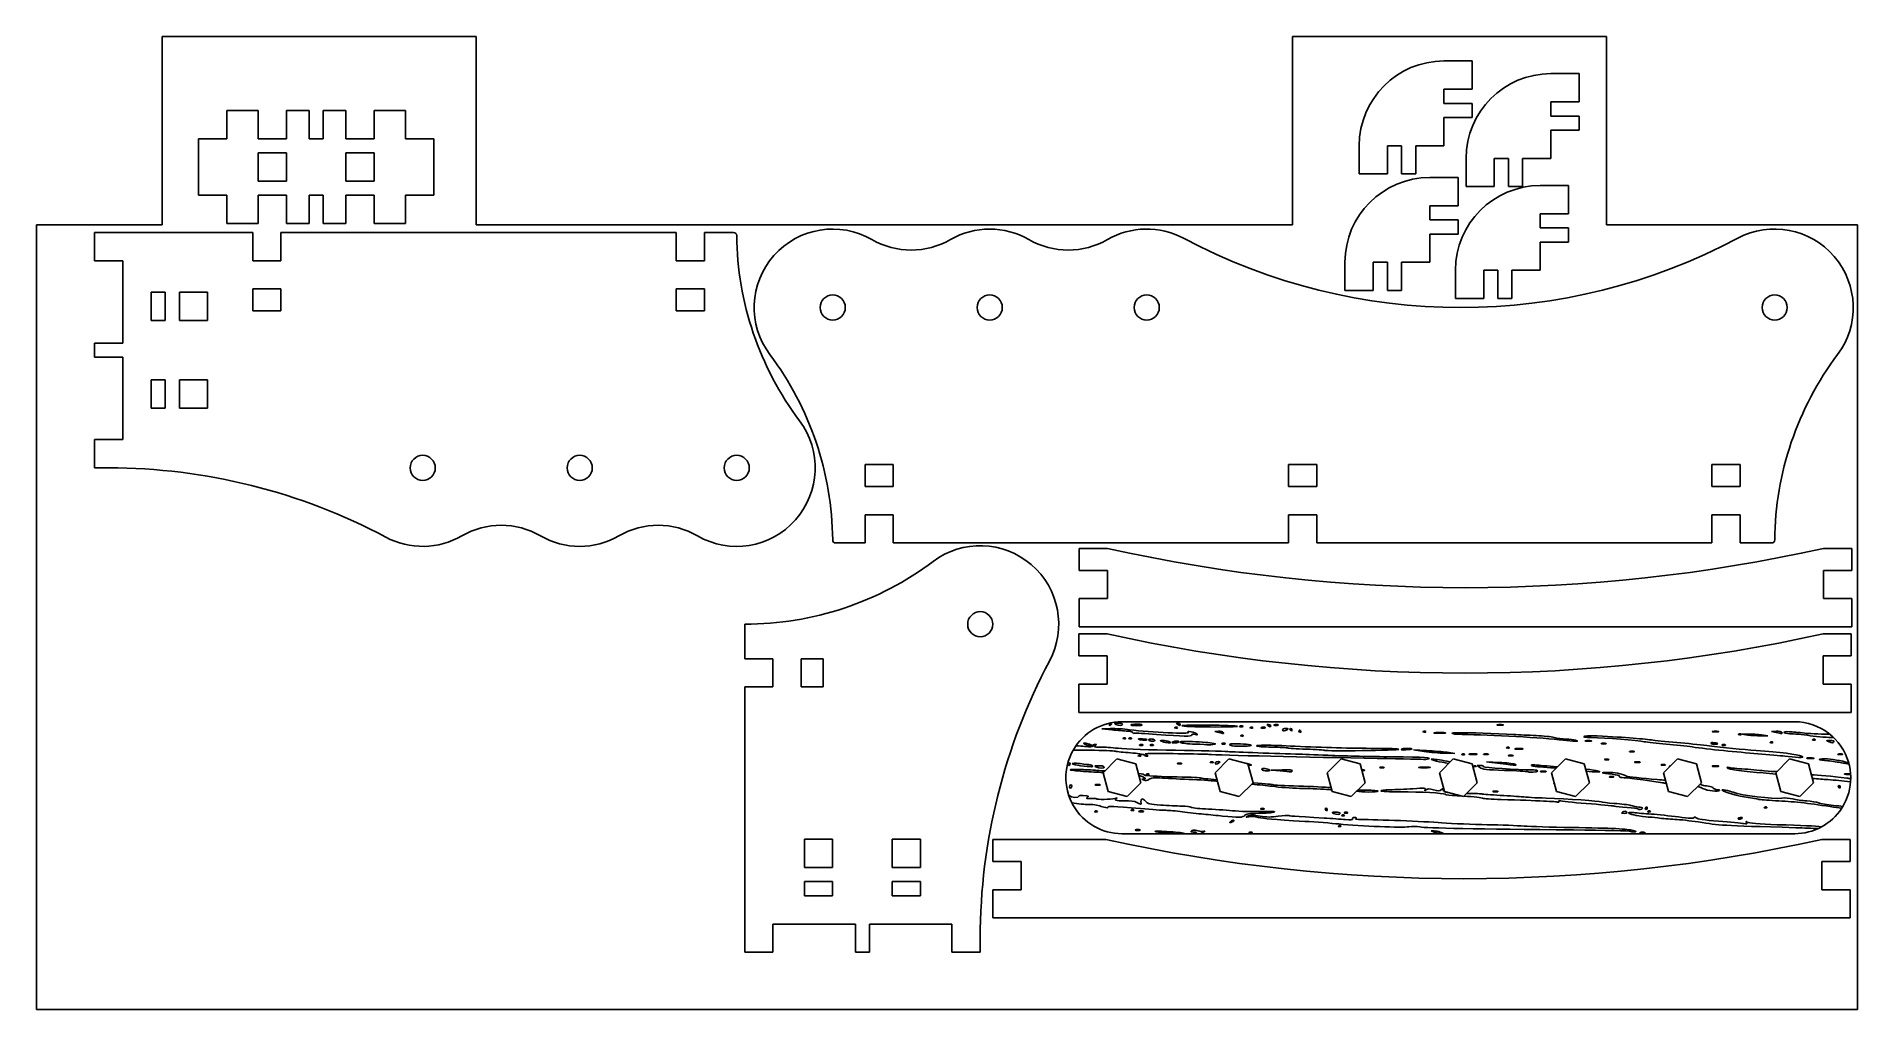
# Model space of a CAD drawing. Header units: millimetres. Extents: x -315 to 265, y -11 to 299.
import ezdxf

# ---------------------------------------------------------------- set-up
doc = ezdxf.new("R2010")
doc.units = ezdxf.units.MM

msp = doc.modelspace()

# ---------------------------------------------------------------- linework, layer by layer
at = {"color": 7, "linetype": 'Continuous'}
for p, q in [((-175.4, 299.45), (-275.4, 299.45)), ((-275.4, 299.45), (-275.4, 239.45)), ((-175.4, 239.45), (-175.4, 299.45)), ((184.6, 299.45), (84.6, 299.45)), ((84.6, 299.45), (84.6, 239.45)), ((184.6, 239.45), (184.6, 299.45)), ((-275.4, 239.45), (-315.4, 239.45)), ((-315.4, 239.45), (-315.4, -10.55)), ((84.6, 239.45), (-175.4, 239.45)), ((264.6, 239.45), (184.6, 239.45)), ((264.6, -10.55), (264.6, 239.45)), ((-315.4, -10.55), (264.6, -10.55))]:
    msp.add_line(p, q, dxfattribs=at)
at = {"color": 7, "linetype": 'Continuous', "lineweight": 25}
for p, q in [((132.88, 291.63), (141.88, 291.63)), ((141.88, 282.63), (141.88, 291.63)), ((166.9, 287.59), (175.9, 287.59)), ((175.9, 278.59), (175.9, 287.59)), ((141.88, 282.63), (132.88, 282.63)), ((132.88, 282.63), (132.88, 278.13)), ((166.9, 278.59), (166.9, 274.09)), ((175.9, 278.59), (166.9, 278.59)), ((-254.81, 275.84), (-254.81, 266.84)), ((-244.81, 275.84), (-254.81, 275.84)), ((-244.81, 266.84), (-244.81, 275.84)), ((-235.81, 275.84), (-235.81, 266.84)), ((-228.56, 275.84), (-235.81, 275.84)), ((-228.56, 275.84), (-228.56, 266.84)), ((-224.06, 275.84), (-224.06, 266.84)), ((-216.81, 275.84), (-224.06, 275.84)), ((-216.81, 266.84), (-216.81, 275.84)), ((-207.81, 275.84), (-207.81, 266.84)), ((-197.81, 275.84), (-207.81, 275.84)), ((-197.81, 275.84), (-197.81, 266.84)), ((141.88, 278.13), (132.88, 278.13)), ((132.88, 273.63), (141.88, 273.63)), ((132.88, 273.63), (132.88, 264.63)), ((141.88, 273.63), (141.88, 278.13)), ((175.9, 274.09), (166.9, 274.09)), ((175.9, 269.59), (175.9, 274.09)), ((-263.81, 266.84), (-254.81, 266.84)), ((-263.81, 266.84), (-263.81, 248.84)), ((-244.81, 266.84), (-235.81, 266.84)), ((-224.06, 266.84), (-228.56, 266.84)), ((-216.81, 266.84), (-207.81, 266.84)), ((-188.81, 266.84), (-197.81, 266.84)), ((-188.81, 266.84), (-188.81, 248.84)), ((166.9, 269.59), (166.9, 260.59)), ((166.9, 269.59), (175.9, 269.59)), ((-244.81, 253.34), (-244.81, 262.34)), ((-235.81, 262.34), (-244.81, 262.34)), ((-235.81, 262.34), (-235.81, 253.34)), ((-207.81, 262.34), (-216.81, 262.34)), ((-216.81, 253.34), (-216.81, 262.34)), ((-207.81, 262.34), (-207.81, 253.34)), ((105.88, 264.63), (105.88, 255.63)), ((119.38, 264.63), (114.88, 264.63)), ((114.88, 255.63), (114.88, 264.63)), ((119.38, 264.63), (119.38, 255.63)), ((123.88, 255.63), (123.88, 264.63)), ((132.88, 264.63), (123.88, 264.63)), ((105.88, 255.63), (114.88, 255.63)), ((119.38, 255.63), (123.88, 255.63)), ((139.9, 260.59), (139.9, 251.59)), ((153.4, 260.59), (148.9, 260.59)), ((148.9, 251.59), (148.9, 260.59)), ((153.4, 260.59), (153.4, 251.59)), ((166.9, 260.59), (157.9, 260.59)), ((157.9, 251.59), (157.9, 260.59)), ((-244.81, 253.34), (-235.81, 253.34)), ((-216.81, 253.34), (-207.81, 253.34)), ((128.34, 254.5), (137.34, 254.5)), ((137.34, 245.5), (137.34, 254.5)), ((139.9, 251.59), (148.9, 251.59)), ((153.4, 251.59), (157.9, 251.59)), ((163.53, 251.95), (172.53, 251.95)), ((172.53, 242.95), (172.53, 251.95)), ((-254.81, 248.84), (-263.81, 248.84)), ((-254.81, 239.84), (-254.81, 248.84)), ((-244.81, 248.84), (-235.81, 248.84)), ((-244.81, 239.84), (-244.81, 248.84)), ((-235.81, 239.84), (-235.81, 248.84)), ((-228.56, 239.84), (-228.56, 248.84)), ((-228.56, 248.84), (-224.06, 248.84)), ((-224.06, 239.84), (-224.06, 248.84)), ((-216.81, 248.84), (-207.81, 248.84)), ((-216.81, 239.84), (-216.81, 248.84)), ((-207.81, 239.84), (-207.81, 248.84)), ((-188.81, 248.84), (-197.81, 248.84)), ((-197.81, 239.84), (-197.81, 248.84)), ((137.34, 245.5), (128.34, 245.5)), ((128.34, 245.5), (128.34, 241)), ((-244.81, 239.84), (-254.81, 239.84)), ((-228.56, 239.84), (-235.81, 239.84)), ((-216.81, 239.84), (-224.06, 239.84)), ((-197.81, 239.84), (-207.81, 239.84)), ((137.34, 241), (128.34, 241)), ((137.34, 236.5), (137.34, 241)), ((172.53, 242.95), (163.53, 242.95)), ((163.53, 242.95), (163.53, 238.45)), ((172.53, 238.45), (163.53, 238.45)), ((172.53, 233.95), (172.53, 238.45)), ((-296.88, 228.01), (-296.88, 237.01)), ((-246.52, 237.01), (-296.88, 237.01)), ((-246.52, 237.01), (-246.52, 228.01)), ((-237.52, 228.01), (-237.52, 237.01)), ((-111.67, 237.01), (-237.52, 237.01)), ((-111.67, 237.01), (-111.67, 228.01)), ((-102.67, 228.01), (-102.67, 237.01)), ((-93.37, 237.01), (-102.67, 237.01)), ((128.34, 236.5), (137.34, 236.5)), ((128.34, 236.5), (128.34, 227.5)), ((163.53, 233.95), (172.53, 233.95)), ((163.53, 233.95), (163.53, 224.95)), ((-296.88, 228.01), (-287.88, 228.01)), ((-287.88, 228.01), (-287.88, 201.76)), ((-246.52, 228.01), (-237.52, 228.01)), ((-111.67, 228.01), (-102.67, 228.01)), ((101.34, 227.5), (101.34, 218.5)), ((114.84, 227.5), (110.34, 227.5)), ((110.34, 218.5), (110.34, 227.5)), ((114.84, 227.5), (114.84, 218.5)), ((119.34, 218.5), (119.34, 227.5)), ((128.34, 227.5), (119.34, 227.5)), ((136.53, 224.95), (136.53, 215.95)), ((150.03, 224.95), (145.53, 224.95)), ((145.53, 215.95), (145.53, 224.95)), ((150.03, 224.95), (150.03, 215.95)), ((163.53, 224.95), (154.53, 224.95)), ((154.53, 215.95), (154.53, 224.95)), ((-274.38, 218.01), (-278.88, 218.01)), ((-278.88, 209.01), (-278.88, 218.01)), ((-274.38, 209.01), (-274.38, 218.01)), ((-260.88, 218.01), (-269.88, 218.01)), ((-269.88, 209.01), (-269.88, 218.01)), ((-260.88, 209.01), (-260.88, 218.01)), ((-237.52, 219.01), (-246.52, 219.01)), ((-246.52, 219.01), (-246.52, 212.01)), ((-237.52, 212.01), (-237.52, 219.01)), ((-102.67, 219.01), (-111.67, 219.01)), ((-111.67, 219.01), (-111.67, 212.01)), ((-102.67, 212.01), (-102.67, 219.01)), ((101.34, 218.5), (110.34, 218.5)), ((114.84, 218.5), (119.34, 218.5)), ((136.53, 215.95), (145.53, 215.95)), ((150.03, 215.95), (154.53, 215.95)), ((-274.38, 209.01), (-278.88, 209.01)), ((-260.88, 209.01), (-269.88, 209.01)), ((-246.52, 212.01), (-237.52, 212.01)), ((-111.67, 212.01), (-102.67, 212.01)), ((-296.88, 197.26), (-296.88, 201.76)), ((-296.88, 201.76), (-287.88, 201.76)), ((-296.88, 197.26), (-287.88, 197.26)), ((-287.88, 197.26), (-287.88, 171.01)), ((-274.38, 190.01), (-278.88, 190.01)), ((-278.88, 181.01), (-278.88, 190.01)), ((-274.38, 181.01), (-274.38, 190.01)), ((-260.88, 190.01), (-269.88, 190.01)), ((-269.88, 181.01), (-269.88, 190.01)), ((-260.88, 181.01), (-260.88, 190.01)), ((-274.38, 181.01), (-278.88, 181.01)), ((-260.88, 181.01), (-269.88, 181.01)), ((-296.88, 162.01), (-296.88, 171.01)), ((-296.88, 171.01), (-287.88, 171.01)), ((-42.5, 163.09), (-51.5, 163.09)), ((-51.5, 163.09), (-51.5, 156.09)), ((-42.5, 156.09), (-42.5, 163.09)), ((92.35, 163.09), (83.35, 163.09)), ((83.35, 163.09), (83.35, 156.09)), ((92.35, 156.09), (92.35, 163.09)), ((227.21, 163.09), (218.21, 163.09)), ((218.21, 163.09), (218.21, 156.09)), ((227.21, 156.09), (227.21, 163.09)), ((-296.88, 162.01), (-292.38, 162.01)), ((-51.5, 156.09), (-42.5, 156.09)), ((83.35, 156.09), (92.35, 156.09)), ((218.21, 156.09), (227.21, 156.09)), ((-42.5, 147.09), (-51.5, 147.09)), ((-51.5, 147.09), (-51.5, 138.09)), ((-42.5, 138.09), (-42.5, 147.09)), ((83.35, 147.09), (83.35, 138.09)), ((92.35, 147.09), (83.35, 147.09)), ((92.35, 138.09), (92.35, 147.09)), ((227.21, 147.09), (218.21, 147.09)), ((218.21, 147.09), (218.21, 138.09)), ((227.21, 138.09), (227.21, 147.09)), ((-60.8, 138.09), (-51.5, 138.09)), ((-42.5, 138.09), (83.35, 138.09)), ((16.72, 129.35), (16.72, 136.35)), ((16.72, 136.35), (25.72, 136.35)), ((92.35, 138.09), (218.21, 138.09)), ((227.21, 138.09), (237.21, 138.09)), ((262.72, 136.35), (253.72, 136.35)), ((262.72, 136.35), (262.72, 129.35)), ((25.72, 129.35), (16.72, 129.35)), ((25.72, 120.35), (25.72, 129.35)), ((262.72, 129.35), (253.72, 129.35)), ((253.72, 129.35), (253.72, 120.35)), ((16.72, 111.35), (16.72, 120.35)), ((16.72, 120.35), (25.72, 120.35)), ((253.72, 120.35), (262.72, 120.35)), ((262.72, 120.35), (262.72, 111.35)), ((-89.82, 112.21), (-89.82, 101.22)), ((16.72, 111.35), (262.72, 111.35)), ((16.6, 109.13), (25.6, 109.13)), ((16.6, 109.13), (16.6, 102.13)), ((262.6, 109.13), (253.6, 109.13)), ((262.6, 102.13), (262.6, 109.13)), ((-89.82, 101.22), (-80.82, 101.22)), ((-80.82, 101.22), (-80.82, 92.22)), ((-71.82, 92.22), (-71.82, 101.22)), ((-71.82, 101.22), (-64.82, 101.22)), ((-64.82, 101.22), (-64.82, 92.22)), ((16.6, 102.13), (25.6, 102.13)), ((25.6, 102.13), (25.6, 93.13)), ((253.6, 102.13), (262.6, 102.13)), ((253.6, 93.13), (253.6, 102.13)), ((25.6, 93.13), (16.6, 93.13)), ((16.6, 93.13), (16.6, 84.13)), ((262.6, 93.13), (253.6, 93.13)), ((262.6, 84.13), (262.6, 93.13)), ((-89.82, 92.22), (-89.82, 7.71)), ((-80.82, 92.22), (-89.82, 92.22)), ((-64.82, 92.22), (-71.82, 92.22)), ((262.6, 84.13), (16.6, 84.13)), ((26.71, 78.97), (23.9, 78.91)), ((23.9, 78.91), (27.09, 78.57)), ((30.31, 81.14), (244.56, 81.14)), ((30.76, 75.94), (30.76, 75.94)), ((32.64, 75.94), (32.64, 75.94)), ((61.08, 78.13), (59.88, 78.08)), ((59.88, 78.08), (61.19, 77.76)), ((74.78, 79.33), (74.78, 79.33)), ((78.91, 80.18), (78.91, 80.18)), ((229.84, 77.23), (227.77, 77.21)), ((227.77, 77.21), (229.65, 76.92)), ((229.65, 76.92), (229.65, 76.92)), ((229.84, 77.23), (229.84, 77.23)), ((233.77, 76.62), (236.02, 76.61)), ((236.02, 76.61), (233.96, 76.93)), ((238.71, 78.13), (237.14, 78.07)), ((237.14, 78.07), (238.64, 77.76)), ((14.85, 72.22), (14.8, 72.14)), ((20.9, 73.62), (19.97, 73.96)), ((19.97, 73.58), (20.9, 73.62)), ((127.34, 71.96), (123.21, 72.19)), ((123.21, 72.19), (126.59, 71.67)), ((133.15, 71.12), (136.33, 71.08)), ((136.33, 71.08), (133.9, 71.41)), ((24.28, 64.92), (28.7, 69.34)), ((25.89, 58.9), (24.28, 64.92)), ((28.7, 69.34), (34.73, 67.72)), ((34.73, 67.72), (36.35, 61.7)), ((59.99, 64.92), (64.4, 69.34)), ((61.6, 58.9), (59.99, 64.92)), ((64.4, 69.34), (70.44, 67.72)), ((70.44, 67.72), (72.06, 61.7)), ((81.36, 65.83), (77.87, 65.76)), ((77.87, 65.76), (80.68, 65.49)), ((95.69, 64.92), (100.11, 69.34)), ((97.31, 58.9), (95.69, 64.92)), ((100.11, 69.34), (106.15, 67.72)), ((106.15, 67.72), (107.76, 61.7)), ((126.69, 69.11), (126.69, 69.11)), ((131.4, 64.92), (135.82, 69.34)), ((133.02, 58.9), (131.4, 64.92)), ((135.82, 69.34), (141.85, 67.72)), ((141.85, 67.72), (143.47, 61.7)), ((144.49, 67.18), (143.47, 67.18)), ((143.47, 67.18), (144.29, 66.53)), ((150.48, 68.2), (146.45, 68.4)), ((146.45, 68.4), (150.76, 67.86)), ((163.79, 65.36), (163.79, 65.36)), ((167.11, 64.92), (171.53, 69.33)), ((168.73, 58.9), (167.11, 64.92)), ((171.53, 69.33), (177.56, 67.72)), ((177.56, 67.72), (179.18, 61.7)), ((184.22, 69.17), (184.22, 69.17)), ((193.77, 68.33), (193.77, 68.33)), ((202.82, 64.92), (207.24, 69.34)), ((204.43, 58.9), (202.82, 64.92)), ((204.83, 67.05), (204.83, 67.05)), ((207.24, 69.34), (213.27, 67.72)), ((213.27, 67.72), (214.89, 61.7)), ((238.53, 64.92), (242.94, 69.34)), ((240.14, 58.9), (238.53, 64.92)), ((242.94, 69.34), (248.98, 67.72)), ((248.98, 67.72), (250.6, 61.69)), ((261.69, 64.59), (261.69, 64.59)), ((31.93, 57.29), (25.89, 58.9)), ((36.35, 61.7), (31.93, 57.29)), ((37.39, 62.95), (36.64, 62.89)), ((36.64, 62.89), (37.39, 62.55)), ((67.64, 57.29), (61.6, 58.9)), ((72.06, 61.7), (67.64, 57.29)), ((103.35, 57.29), (97.31, 58.9)), ((107.76, 61.7), (103.35, 57.29)), ((133.02, 58.9), (139.05, 57.28)), ((143.47, 61.7), (139.05, 57.28)), ((174.76, 57.28), (168.73, 58.9)), ((179.18, 61.7), (174.76, 57.28)), ((185.71, 63.66), (185.71, 63.66)), ((210.47, 57.29), (204.43, 58.9)), ((214.89, 61.7), (210.47, 57.29)), ((246.18, 57.28), (240.14, 58.9)), ((250.6, 61.69), (246.18, 57.28)), ((194.58, 53.38), (194.58, 53.38)), ((62.32, 51.09), (62.32, 51.09)), ((-61.82, 43.71), (-70.82, 43.71)), ((-70.82, 43.71), (-70.82, 34.71)), ((-61.82, 43.71), (-61.82, 34.71)), ((-33.82, 43.71), (-42.82, 43.71)), ((-42.82, 43.71), (-42.82, 34.71)), ((-33.82, 43.71), (-33.82, 34.71)), ((-10.77, 36.65), (-10.77, 43.65)), ((-10.77, 43.65), (25.23, 43.65)), ((244.56, 45.48), (30.31, 45.48)), ((129.77, 46.35), (128.84, 46.35)), ((128.84, 46.35), (129.77, 46.01)), ((132.58, 45.67), (131.65, 46.01)), ((131.65, 45.67), (132.58, 45.67)), ((262.23, 43.65), (253.23, 43.65)), ((262.23, 36.65), (262.23, 43.65)), ((-1.77, 36.65), (-10.77, 36.65)), ((-1.77, 27.65), (-1.77, 36.65)), ((253.23, 36.65), (262.23, 36.65)), ((253.23, 27.65), (253.23, 36.65)), ((-61.82, 34.71), (-70.82, 34.71)), ((-61.82, 30.21), (-70.82, 30.21)), ((-70.82, 30.21), (-70.82, 25.71)), ((-61.82, 30.21), (-61.82, 25.71)), ((-33.82, 34.71), (-42.82, 34.71)), ((-33.82, 30.21), (-42.82, 30.21)), ((-42.82, 30.21), (-42.82, 25.71)), ((-33.82, 30.21), (-33.82, 25.71)), ((-61.82, 25.71), (-70.82, 25.71)), ((-33.82, 25.71), (-42.82, 25.71)), ((-10.77, 27.65), (-1.77, 27.65)), ((-10.77, 18.65), (-10.77, 27.65)), ((262.23, 27.65), (253.23, 27.65)), ((262.23, 18.65), (262.23, 27.65)), ((262.23, 18.65), (-10.77, 18.65)), ((-54.57, 16.71), (-80.82, 16.71)), ((-80.82, 16.71), (-80.82, 7.71)), ((-54.57, 16.71), (-54.57, 7.71)), ((-50.07, 16.71), (-50.07, 7.71)), ((-23.82, 16.71), (-50.07, 16.71)), ((-23.82, 16.71), (-23.82, 7.71)), ((-14.82, 7.71), (-14.82, 12.21)), ((-89.82, 7.71), (-80.82, 7.71)), ((-54.57, 7.71), (-50.07, 7.71)), ((-23.82, 7.71), (-14.82, 7.71))]:
    msp.add_line(p, q, dxfattribs=at)
at = {"color": 7, "linetype": 'Continuous', "lineweight": 25, "flags": 128}
for points in [[(134.89, 68.41), (133.83, 68.59), (133.03, 68.72)], [(96.98, 60.14), (96.77, 60.16), (96.61, 60.17)]]:
    msp.add_lwpolyline(points, dxfattribs=at)
at = {"color": 7, "linetype": 'Continuous', "lineweight": 25}
for centre in [(-61.8, 213.09), (-11.8, 213.09), (38.2, 213.09), (238.2, 213.09), (-192.38, 162.01), (-142.38, 162.01), (-92.38, 162.01), (-14.82, 112.21)]:
    msp.add_circle(centre, 4, dxfattribs=at)
for centre, radius, start, end in [((132.88, 264.63), 27, 90, 180), ((166.9, 260.59), 27, 90, 180), ((128.34, 227.5), 27, 90, 180), ((163.53, 224.95), 27, 90, 180), ((-61.8, 213.09), 25, 60, 216.8699), ((-11.8, 213.09), 25, 60, 120), ((38.2, 213.09), 25, 61.92751, 120), ((238.2, 213.09), 25, 323.1301, 118.07249), ((-93.37, 236.01), 1, 0.56729, 90), ((7.62, 237.01), 100, 180.56729, 216.8699), ((-36.8, 256.39), 25, 240, 300), ((13.2, 256.39), 25, 240, 300), ((138.2, 400.59), 187.5, 241.92751, 298.07249), ((-161.8, 138.09), 100, 0.56729, 36.8699), ((338.2, 138.09), 100, 143.1301, 179.43271), ((-92.38, 162.01), 25, 240, 36.8699), ((-292.38, -25.49), 187.5, 61.92751, 90), ((-192.38, 162.01), 25, 241.92751, 300), ((-167.38, 118.71), 25, 60, 120), ((-142.38, 162.01), 25, 240, 300), ((-117.38, 118.71), 25, 60, 120), ((-60.8, 139.09), 1, 180.56729, 270), ((-14.82, 112.21), 25, 331.92751, 126.8699), ((139.72, 649.94), 526.09, 257.48513, 282.51487), ((237.21, 139.09), 1, 270, 359.43271), ((-89.82, 212.21), 100, 270, 306.8699), ((139.6, 622.72), 526.09, 257.48513, 282.51487), ((172.68, 12.21), 187.5, 151.92751, 180), ((30.31, 63.28), 17.86, 89.97605, 149.94432), ((244.58, 63.3), 17.83, 15.48584, 90.07522), ((30.26, 63.31), 17.8, 150.26235, 164.98361), ((30.26, 63.31), 17.8, 165.7967, 210.04929), ((30.26, 63.31), 17.8, 164.98361, 165.7967), ((244.58, 63.3), 17.83, 14.29948, 15.48584), ((244.58, 63.3), 17.83, 0.01594, 14.29948), ((244.59, 63.31), 17.83, 328.93704, 359.9911), ((30.31, 63.34), 17.86, 210.05857, 270.0203), ((244.59, 63.31), 17.83, 269.91603, 327.02114), ((244.59, 63.31), 17.83, 327.02114, 328.93704), ((139.23, 557.24), 526.09, 257.48513, 282.51487)]:
    msp.add_arc(centre, radius, start, end, dxfattribs=at)
for points in [[(26.73, 80.73), (26.52, 80.73), (26.34, 80.54), (26.34, 80.31)], [(26.34, 80.31), (26.34, 80.07), (26.41, 79.88), (26.5, 79.88)], [(26.5, 79.88), (26.59, 79.88), (26.77, 80.07), (26.9, 80.31)], [(32.73, 78.61), (30.97, 78.84), (28.26, 79), (26.71, 78.97)], [(26.9, 80.31), (27.03, 80.54), (26.95, 80.73), (26.73, 80.73)], [(27.09, 78.57), (28.84, 78.38), (31.07, 78.2), (32.05, 78.15)], [(29.05, 80.7), (27.93, 80.68), (27.8, 80.6), (28.4, 80.31)], [(28.4, 80.31), (29.44, 79.8), (30.46, 79.8), (30.46, 80.31)], [(30.46, 80.31), (30.46, 80.54), (29.83, 80.72), (29.05, 80.7)], [(30.76, 75.94), (30.47, 75.8), (30.55, 75.7), (30.99, 75.68)], [(31.18, 76.02), (31.05, 76.03), (30.9, 76), (30.76, 75.94)], [(30.99, 75.68), (31.39, 75.66), (31.61, 75.76), (31.48, 75.9)], [(31.48, 75.9), (31.42, 75.97), (31.31, 76.01), (31.18, 76.02)], [(32.05, 78.15), (33.03, 78.11), (33.83, 77.89), (33.83, 77.66)], [(32.64, 75.94), (32.34, 75.8), (32.43, 75.7), (32.86, 75.68)], [(33.05, 76.02), (32.92, 76.03), (32.77, 76), (32.64, 75.94)], [(51.45, 77.75), (52.28, 77.14), (39.62, 77.72), (32.73, 78.61)], [(32.86, 75.68), (33.26, 75.66), (33.48, 75.76), (33.36, 75.9)], [(33.17, 80.12), (33.05, 79.99), (33.86, 79.88), (34.96, 79.88)], [(33.36, 75.9), (33.29, 75.97), (33.18, 76.01), (33.05, 76.02)], [(34.95, 80.38), (34.13, 80.37), (33.31, 80.28), (33.17, 80.12)], [(33.83, 77.66), (33.83, 77.44), (34.05, 77.34), (34.31, 77.46)], [(34.31, 77.46), (34.58, 77.57), (37.74, 77.43), (41.34, 77.13)], [(36.72, 80.15), (36.58, 80.31), (35.76, 80.38), (34.95, 80.38)], [(34.96, 79.88), (36.06, 79.88), (36.85, 80), (36.72, 80.15)], [(35.88, 75.73), (35.64, 75.7), (35.52, 75.64), (35.57, 75.55)], [(35.57, 75.55), (35.75, 75.22), (38.33, 75.08), (38.33, 75.39)], [(36.86, 75.72), (36.46, 75.76), (36.11, 75.76), (35.88, 75.73)], [(38.33, 75.39), (38.33, 75.48), (37.67, 75.63), (36.86, 75.72)], [(39.6, 75.65), (39.08, 75.65), (38.75, 75.48), (38.86, 75.28)], [(40.74, 75.28), (40.63, 75.48), (40.11, 75.65), (39.6, 75.65)], [(41.34, 77.13), (49.87, 76.44), (52.57, 76.39), (52.57, 76.93)], [(47.25, 79.32), (46.96, 79.19), (47.04, 79.09), (47.48, 79.07)], [(47.67, 79.41), (47.54, 79.41), (47.39, 79.39), (47.25, 79.32)], [(47.48, 79.07), (47.88, 79.05), (48.1, 79.15), (47.97, 79.29)], [(48.17, 80.72), (47.61, 80.72), (47.59, 80.66), (48.07, 80.31)], [(47.97, 79.29), (47.91, 79.36), (47.8, 79.4), (47.67, 79.41)], [(48.07, 80.31), (48.78, 79.79), (48.82, 79.79), (48.82, 80.31)], [(48.82, 80.31), (48.82, 80.54), (48.53, 80.73), (48.17, 80.72)], [(58.06, 80.05), (53.64, 80.1), (49.3, 80.05), (49.4, 79.86)], [(49.4, 79.86), (49.5, 79.67), (53.58, 79.5), (58.46, 79.47)], [(52.38, 77.91), (51.34, 78.09), (51.06, 78.04), (51.45, 77.75)], [(54.26, 77.23), (54.05, 77.46), (53.21, 77.77), (52.38, 77.91)], [(52.57, 76.93), (52.57, 77.18), (52.99, 77.25), (53.6, 77.08)], [(53.6, 77.08), (54.29, 76.9), (54.51, 76.95), (54.26, 77.23)], [(67.12, 79.68), (66.95, 79.87), (62.47, 80.01), (58.06, 80.05)], [(58.46, 79.47), (63.34, 79.45), (67.24, 79.54), (67.12, 79.68)], [(62.5, 77.76), (62.38, 78), (61.73, 78.16), (61.08, 78.13)], [(61.19, 77.76), (61.91, 77.59), (62.55, 77.43), (62.62, 77.4)], [(62.62, 77.4), (62.68, 77.37), (62.63, 77.53), (62.5, 77.76)], [(67.84, 79.74), (67.59, 79.62), (67.8, 79.53), (68.31, 79.53)], [(68.31, 79.83), (68.14, 79.83), (67.97, 79.8), (67.84, 79.74)], [(68.24, 76.78), (67.94, 76.65), (68.03, 76.55), (68.47, 76.53)], [(68.66, 76.87), (68.53, 76.87), (68.38, 76.84), (68.24, 76.78)], [(68.78, 79.74), (68.65, 79.8), (68.48, 79.83), (68.31, 79.83)], [(68.31, 79.53), (68.83, 79.53), (69.04, 79.62), (68.78, 79.74)], [(68.47, 76.53), (68.86, 76.51), (69.08, 76.61), (68.96, 76.75)], [(68.96, 76.75), (68.9, 76.82), (68.79, 76.86), (68.66, 76.87)], [(71.24, 79.32), (70.94, 79.19), (71.03, 79.09), (71.47, 79.07)], [(71.65, 79.41), (71.52, 79.41), (71.38, 79.39), (71.24, 79.32)], [(71.47, 79.07), (71.86, 79.05), (72.08, 79.15), (71.96, 79.29)], [(71.96, 79.29), (71.9, 79.36), (71.78, 79.4), (71.65, 79.41)], [(74.78, 79.33), (74.42, 79.22), (74.63, 79.13), (75.24, 79.12)], [(75.39, 79.41), (75.18, 79.41), (74.97, 79.38), (74.78, 79.33)], [(75.24, 79.12), (75.86, 79.11), (76.16, 79.2), (75.91, 79.31)], [(75.91, 79.31), (75.78, 79.37), (75.59, 79.4), (75.39, 79.41)], [(77.02, 80.3), (76.46, 80.29), (76.45, 80.23), (76.93, 79.88)], [(76.93, 79.88), (77.64, 79.37), (77.68, 79.37), (77.68, 79.88)], [(77.68, 79.88), (77.68, 80.12), (77.39, 80.3), (77.02, 80.3)], [(78.91, 80.18), (78.54, 80.07), (78.75, 79.97), (79.37, 79.97)], [(79.51, 80.25), (79.31, 80.26), (79.09, 80.23), (78.91, 80.18)], [(79.37, 79.97), (79.99, 79.96), (80.28, 80.04), (80.03, 80.16)], [(80.03, 80.16), (79.9, 80.22), (79.71, 80.25), (79.51, 80.25)], [(82.46, 79.03), (81.89, 79.03), (81.43, 78.85), (81.43, 78.61)], [(81.43, 78.61), (81.43, 78.08), (82.19, 78.08), (82.93, 78.61)], [(82.93, 78.61), (83.37, 78.93), (83.26, 79.02), (82.46, 79.03)], [(84.03, 79.04), (83.81, 79.04), (83.74, 78.84), (83.86, 78.61)], [(83.86, 78.61), (83.99, 78.38), (84.17, 78.19), (84.26, 78.19)], [(84.43, 78.61), (84.43, 78.84), (84.25, 79.04), (84.03, 79.04)], [(84.26, 78.19), (84.35, 78.19), (84.43, 78.38), (84.43, 78.61)], [(86.79, 78.45), (86.72, 78.42), (86.67, 78.34), (86.67, 78.21)], [(86.67, 78.21), (86.67, 77.97), (86.84, 77.77), (87.05, 77.77)], [(87.05, 78.4), (86.95, 78.47), (86.85, 78.49), (86.79, 78.45)], [(87.42, 77.95), (87.42, 78.05), (87.26, 78.26), (87.05, 78.4)], [(87.05, 77.77), (87.26, 77.77), (87.42, 77.85), (87.42, 77.95)], [(126.33, 78.05), (126.03, 77.92), (126.12, 77.82), (126.56, 77.8)], [(126.74, 78.14), (126.61, 78.14), (126.47, 78.11), (126.33, 78.05)], [(126.56, 77.8), (126.95, 77.78), (127.17, 77.88), (127.05, 78.02)], [(127.05, 78.02), (126.99, 78.09), (126.87, 78.13), (126.74, 78.14)], [(130.06, 77.65), (129.18, 77.56), (129.81, 77.49), (131.46, 77.49)], [(131.61, 77.72), (131.06, 77.72), (130.5, 77.7), (130.06, 77.65)], [(131.46, 77.49), (133.11, 77.48), (133.83, 77.56), (133.06, 77.65)], [(133.06, 77.65), (132.68, 77.69), (132.15, 77.72), (131.61, 77.72)], [(137.35, 77.64), (136.13, 77.62), (135.4, 77.57), (135.4, 77.49)], [(135.4, 77.49), (135.4, 77.29), (136.87, 77.12), (138.67, 77.1)], [(155.07, 77.09), (149.1, 77.46), (141.02, 77.68), (137.35, 77.64)], [(138.67, 77.1), (147.81, 77), (164.52, 76.05), (170.81, 75.26)], [(149.92, 80.18), (149.45, 80.08), (149.83, 80), (150.76, 80)], [(150.76, 80.26), (150.45, 80.26), (150.15, 80.23), (149.92, 80.18)], [(151.6, 80.18), (151.37, 80.23), (151.07, 80.26), (150.76, 80.26)], [(150.76, 80), (151.69, 80), (152.07, 80.08), (151.6, 80.18)], [(162.19, 76.73), (159.92, 76.83), (156.72, 76.99), (155.07, 77.09)], [(168, 76.11), (167.07, 76.36), (164.46, 76.63), (162.19, 76.73)], [(171.75, 75.62), (170.61, 75.65), (168.93, 75.87), (168, 76.11)], [(174.75, 75.23), (174.23, 75.41), (172.88, 75.59), (171.75, 75.62)], [(177.56, 76.48), (177.07, 76.25), (177.86, 76.12), (179.8, 76.1)], [(179.08, 76.67), (178.33, 76.64), (177.76, 76.57), (177.56, 76.48)], [(181.68, 76.64), (180.75, 76.69), (179.82, 76.7), (179.08, 76.67)], [(179.8, 76.1), (184.31, 76.06), (194.54, 75.27), (196.67, 74.79)], [(199.48, 75.28), (196.94, 75.67), (190.94, 76.13), (181.68, 76.64)], [(218.5, 78.06), (218.04, 77.96), (218.41, 77.88), (219.34, 77.88)], [(219.34, 78.14), (219.04, 78.14), (218.73, 78.11), (218.5, 78.06)], [(220.19, 78.06), (219.95, 78.11), (219.65, 78.14), (219.34, 78.14)], [(219.34, 77.88), (220.27, 77.88), (220.65, 77.96), (220.19, 78.06)], [(226.77, 77.21), (226.47, 77.07), (226.56, 76.97), (226.99, 76.95)], [(227.18, 77.29), (227.05, 77.29), (226.9, 77.27), (226.77, 77.21)], [(226.99, 76.95), (227.39, 76.93), (227.61, 77.03), (227.49, 77.17)], [(227.49, 77.17), (227.42, 77.24), (227.31, 77.28), (227.18, 77.29)], [(229.65, 76.92), (230.68, 76.76), (232.53, 76.62), (233.77, 76.62)], [(233.96, 76.93), (232.82, 77.11), (230.97, 77.24), (229.84, 77.23)], [(238.64, 77.76), (239.47, 77.6), (240.28, 77.43), (240.44, 77.4)], [(240.52, 77.76), (240.39, 78), (239.58, 78.16), (238.71, 78.13)], [(240.44, 77.4), (240.61, 77.37), (240.64, 77.53), (240.52, 77.76)], [(242.8, 77.97), (241.66, 78.02), (241.08, 77.94), (241.08, 77.74)], [(241.08, 77.74), (241.08, 77.52), (241.96, 77.34), (243.05, 77.34)], [(247.82, 77.48), (245.62, 77.77), (243.93, 77.93), (242.8, 77.97)], [(243.05, 77.34), (244.13, 77.33), (247.04, 77.05), (249.51, 76.7)], [(255.84, 77.14), (252.08, 77.23), (248.74, 77.37), (247.82, 77.48)], [(249.51, 76.7), (251.98, 76.35), (255.36, 76.07), (257.01, 76.08)], [(250.38, 75.51), (250.08, 75.38), (250.17, 75.28), (250.6, 75.26)], [(250.79, 75.6), (250.66, 75.6), (250.51, 75.58), (250.38, 75.51)], [(250.6, 75.26), (251, 75.24), (251.22, 75.34), (251.1, 75.48)], [(251.1, 75.48), (251.03, 75.55), (250.92, 75.59), (250.79, 75.6)], [(257.01, 76.08), (257.01, 76.08), (257.02, 76.08), (257.03, 76.08)], [(14.8, 72.14), (16.09, 72.08), (17.98, 72.05), (20.1, 72.05)], [(18.37, 73.28), (17.84, 73.34), (16.85, 73.42), (15.67, 73.5)], [(18.47, 74.33), (17.97, 74.36), (17.97, 74.32), (18.47, 73.96)], [(21.09, 73.47), (21.09, 73.12), (20.31, 73.07), (18.37, 73.28)], [(19.97, 73.96), (19.45, 74.14), (18.78, 74.31), (18.47, 74.33)], [(18.47, 73.96), (18.78, 73.73), (19.45, 73.56), (19.97, 73.58)], [(20.1, 72.05), (24.04, 72.05), (27.7, 71.92), (28.21, 71.76)], [(21.75, 73.95), (21.39, 73.95), (21.09, 73.74), (21.09, 73.47)], [(22.22, 73.05), (21.47, 73.11), (21.39, 73.2), (21.84, 73.53)], [(21.84, 73.53), (22.32, 73.88), (22.31, 73.94), (21.75, 73.95)], [(24.09, 73.04), (23.57, 73.01), (22.73, 73.02), (22.22, 73.05)], [(29.15, 72.68), (26.88, 72.9), (24.6, 73.06), (24.09, 73.04)], [(28.21, 71.76), (28.73, 71.61), (30.91, 71.37), (33.06, 71.24)], [(47.32, 72.04), (39.59, 72.17), (31.42, 72.45), (29.15, 72.68)], [(33.06, 71.24), (35.22, 71.1), (37.15, 70.8), (37.35, 70.57)], [(35.64, 70.43), (35.34, 70.3), (35.43, 70.2), (35.86, 70.18)], [(36.05, 70.52), (35.92, 70.52), (35.77, 70.49), (35.64, 70.43)], [(35.99, 73.81), (35.73, 73.7), (35.94, 73.6), (36.46, 73.6)], [(35.86, 70.18), (36.26, 70.16), (36.48, 70.26), (36.36, 70.4)], [(36.46, 73.9), (36.29, 73.9), (36.12, 73.87), (35.99, 73.81)], [(36.36, 70.4), (36.29, 70.47), (36.18, 70.51), (36.05, 70.52)], [(36.93, 73.81), (36.8, 73.87), (36.63, 73.9), (36.46, 73.9)], [(36.46, 73.6), (36.97, 73.6), (37.18, 73.7), (36.93, 73.81)], [(37.35, 70.57), (37.56, 70.34), (37.99, 70.16), (38.31, 70.17)], [(38.14, 70.57), (37.49, 70.88), (37.54, 70.94), (38.52, 71)], [(38.31, 70.17), (38.72, 70.19), (38.67, 70.31), (38.14, 70.57)], [(38.52, 71), (40.2, 71.1), (56.28, 70.89), (58.01, 70.75)], [(38.86, 75.28), (38.97, 75.07), (39.49, 74.91), (40, 74.91)], [(39.36, 73.81), (39.1, 73.7), (39.31, 73.6), (39.83, 73.6)], [(39.83, 73.9), (39.66, 73.9), (39.49, 73.87), (39.36, 73.81)], [(40.3, 73.81), (40.17, 73.87), (40, 73.9), (39.83, 73.9)], [(39.83, 73.6), (40.34, 73.6), (40.56, 73.7), (40.3, 73.81)], [(40, 74.91), (40.52, 74.91), (40.85, 75.07), (40.74, 75.28)], [(43.39, 75.15), (42.29, 75.14), (42.29, 75.13), (43.2, 74.8)], [(43.2, 74.8), (43.72, 74.62), (44.56, 74.46), (45.08, 74.45)], [(45.26, 74.8), (44.85, 75), (44.01, 75.16), (43.39, 75.15)], [(45.08, 74.45), (45.93, 74.44), (45.94, 74.47), (45.26, 74.8)], [(46.23, 74.53), (46.15, 74.45), (46.61, 74.38), (47.26, 74.38)], [(48.17, 74.99), (47.65, 75.07), (46.57, 74.86), (46.23, 74.53)], [(47.26, 74.38), (47.92, 74.38), (48.45, 74.57), (48.45, 74.81)], [(64, 71.64), (62.56, 71.73), (55.05, 71.91), (47.32, 72.04)], [(48.45, 74.81), (48.45, 74.91), (48.34, 74.96), (48.17, 74.99)], [(49.2, 74.84), (48.8, 74.8), (48.76, 74.7), (49.08, 74.47)], [(49.08, 74.47), (49.33, 74.29), (51.35, 74.09), (53.58, 74.02)], [(50.92, 74.87), (50.15, 74.88), (49.54, 74.87), (49.2, 74.84)], [(58.38, 74.43), (56.84, 74.63), (53.21, 74.83), (50.92, 74.87)], [(53.58, 74.02), (55.81, 73.94), (57.67, 73.84), (57.71, 73.79)], [(57.71, 73.79), (57.76, 73.74), (58.43, 73.8), (59.21, 73.91)], [(58.01, 70.75), (60.87, 70.51), (89.92, 69.83), (111.59, 69.48)], [(59.21, 73.91), (60.53, 74.11), (60.48, 74.15), (58.38, 74.43)], [(62.22, 74.24), (61.96, 74.12), (62.18, 74.02), (62.69, 74.02)], [(62.69, 74.33), (62.52, 74.33), (62.35, 74.3), (62.22, 74.24)], [(63.16, 74.24), (63.03, 74.3), (62.86, 74.33), (62.69, 74.33)], [(62.69, 74.02), (63.21, 74.02), (63.42, 74.12), (63.16, 74.24)], [(87.05, 70.81), (79.55, 71), (66.42, 71.48), (64, 71.64)], [(65.55, 74.1), (64.96, 74.07), (64.56, 74.01), (64.56, 73.91)], [(64.56, 73.91), (64.56, 73.74), (64.94, 73.53), (65.41, 73.46)], [(65.41, 73.46), (67.09, 73.19), (71.99, 73.33), (71.51, 73.64)], [(71.51, 73.64), (71, 73.96), (67.35, 74.18), (65.55, 74.1)], [(76.1, 73.67), (74, 73.69), (72.96, 73.61), (73.12, 73.44)], [(73.12, 73.44), (73.26, 73.27), (75.49, 73.09), (78.06, 73.04)], [(85.49, 73.34), (81.37, 73.54), (78.21, 73.65), (76.1, 73.67)], [(78.06, 73.04), (80.64, 72.99), (82.87, 72.88), (83.04, 72.78)], [(83.04, 72.78), (83.2, 72.69), (85.9, 72.52), (89.03, 72.4)], [(111.13, 72.66), (103.21, 72.67), (94.36, 72.91), (85.49, 73.34)], [(97.36, 70.4), (93.44, 70.58), (88.8, 70.76), (87.05, 70.81)], [(89.03, 72.4), (92.17, 72.29), (94.8, 72.12), (94.88, 72.02)], [(94.88, 72.02), (95.15, 71.72), (118.53, 72.04), (118.53, 72.35)], [(116.17, 69.99), (109.74, 70.04), (101.27, 70.22), (97.36, 70.4)], [(118.53, 72.35), (118.53, 72.52), (115.2, 72.66), (111.13, 72.66)], [(127.56, 69.19), (129.45, 69.74), (127.03, 69.91), (116.17, 69.99)], [(121.25, 72.64), (120.17, 72.66), (119.28, 72.53), (119.28, 72.35)], [(119.28, 72.35), (119.28, 72.16), (119.91, 72.08), (120.69, 72.16)], [(120.69, 72.16), (123.1, 72.42), (123.29, 72.59), (121.25, 72.64)], [(126.59, 71.67), (128.44, 71.39), (131.39, 71.14), (133.15, 71.12)], [(133.9, 71.41), (132.56, 71.59), (129.6, 71.84), (127.34, 71.96)], [(138.7, 70.86), (138.4, 70.72), (138.49, 70.62), (138.92, 70.6)], [(139.11, 70.94), (138.98, 70.95), (138.83, 70.92), (138.7, 70.86)], [(138.92, 70.6), (139.32, 70.58), (139.54, 70.68), (139.42, 70.82)], [(139.42, 70.82), (139.35, 70.89), (139.24, 70.93), (139.11, 70.94)], [(141.11, 70.87), (140.54, 70.77), (141.01, 70.69), (142.14, 70.69)], [(142.14, 70.94), (141.77, 70.94), (141.39, 70.92), (141.11, 70.87)], [(143.17, 70.87), (142.89, 70.92), (142.51, 70.94), (142.14, 70.94)], [(142.14, 70.69), (143.27, 70.69), (143.74, 70.77), (143.17, 70.87)], [(145.61, 70.86), (145.25, 70.75), (145.54, 70.67), (146.26, 70.67)], [(146.26, 70.94), (146.03, 70.94), (145.79, 70.91), (145.61, 70.86)], [(146.92, 70.86), (146.74, 70.91), (146.5, 70.94), (146.26, 70.94)], [(146.26, 70.67), (146.98, 70.67), (147.28, 70.75), (146.92, 70.86)], [(152.94, 72.98), (152.64, 72.84), (152.73, 72.74), (153.16, 72.72)], [(153.35, 73.06), (153.22, 73.06), (153.07, 73.04), (152.94, 72.98)], [(153.48, 70.44), (153.12, 70.33), (153.41, 70.24), (154.13, 70.24)], [(153.16, 72.72), (153.56, 72.7), (153.78, 72.8), (153.66, 72.94)], [(153.66, 72.94), (153.59, 73.01), (153.48, 73.05), (153.35, 73.06)], [(154.13, 70.52), (153.9, 70.52), (153.66, 70.49), (153.48, 70.44)], [(154.79, 70.44), (154.61, 70.49), (154.37, 70.52), (154.13, 70.52)], [(154.13, 70.24), (154.85, 70.24), (155.15, 70.33), (154.79, 70.44)], [(155.73, 72.57), (155.16, 72.47), (155.62, 72.39), (156.76, 72.39)], [(156.76, 72.64), (156.38, 72.64), (156.01, 72.61), (155.73, 72.57)], [(157.79, 72.57), (157.5, 72.61), (157.13, 72.64), (156.76, 72.64)], [(156.76, 72.39), (157.89, 72.39), (158.35, 72.47), (157.79, 72.57)], [(170.81, 75.26), (172.25, 75.08), (173.94, 74.92), (174.56, 74.91)], [(174.56, 74.91), (175.64, 74.89), (175.65, 74.9), (174.75, 75.23)], [(178.02, 75.1), (177.56, 75), (177.94, 74.92), (178.87, 74.92)], [(178.87, 75.18), (178.56, 75.18), (178.26, 75.15), (178.02, 75.1)], [(179.71, 75.1), (179.48, 75.15), (179.17, 75.18), (178.87, 75.18)], [(178.87, 74.92), (179.8, 74.92), (180.17, 75), (179.71, 75.1)], [(183.08, 74.25), (182.72, 74.14), (183.02, 74.05), (183.74, 74.05)], [(183.74, 74.33), (183.5, 74.33), (183.26, 74.3), (183.08, 74.25)], [(184.4, 74.25), (184.21, 74.3), (183.98, 74.33), (183.74, 74.33)], [(183.74, 74.05), (184.46, 74.05), (184.76, 74.14), (184.4, 74.25)], [(192.08, 71.71), (191.72, 71.6), (192.01, 71.51), (192.73, 71.51)], [(192.73, 71.79), (192.5, 71.79), (192.26, 71.76), (192.08, 71.71)], [(193.39, 71.71), (193.21, 71.76), (192.97, 71.79), (192.73, 71.79)], [(192.73, 71.51), (193.46, 71.51), (193.75, 71.6), (193.39, 71.71)], [(196.67, 74.79), (197.7, 74.57), (200.85, 74.2), (203.66, 73.97)], [(208.29, 74.38), (204.99, 74.63), (201.03, 75.04), (199.48, 75.28)], [(203.66, 73.97), (206.48, 73.75), (210.19, 73.37), (211.91, 73.12)], [(217.28, 73.52), (215.63, 73.74), (211.58, 74.12), (208.29, 74.38)], [(211.91, 73.12), (217.07, 72.4), (226.27, 71.44), (232.83, 70.96)], [(232.25, 71.99), (228.3, 72.27), (221.57, 72.96), (217.28, 73.52)], [(218.17, 74.5), (217.97, 74.47), (217.84, 74.4), (217.84, 74.31)], [(217.84, 74.31), (217.84, 74.11), (218.35, 73.96), (218.97, 73.96)], [(218.97, 74.47), (218.66, 74.52), (218.38, 74.53), (218.17, 74.5)], [(220.09, 74.12), (220.09, 74.21), (219.59, 74.37), (218.97, 74.47)], [(218.97, 73.96), (219.59, 73.96), (220.09, 74.03), (220.09, 74.12)], [(221.5, 73.81), (221.24, 73.7), (221.45, 73.6), (221.97, 73.6)], [(221.97, 73.9), (221.8, 73.9), (221.63, 73.87), (221.5, 73.81)], [(222.43, 73.81), (222.31, 73.87), (222.14, 73.9), (221.97, 73.9)], [(221.97, 73.6), (222.48, 73.6), (222.69, 73.7), (222.43, 73.81)], [(246.77, 70.17), (245.47, 70.75), (239.96, 71.45), (232.25, 71.99)], [(232.83, 70.96), (236.23, 70.71), (240.11, 70.35), (241.45, 70.17)], [(236.89, 74.67), (236.59, 74.53), (236.68, 74.43), (237.11, 74.41)], [(237.3, 74.75), (237.17, 74.76), (237.02, 74.73), (236.89, 74.67)], [(237.11, 74.41), (237.51, 74.39), (237.73, 74.49), (237.6, 74.64)], [(237.6, 74.64), (237.54, 74.71), (237.43, 74.74), (237.3, 74.75)], [(241.45, 70.17), (242.79, 69.99), (244.73, 69.82), (245.76, 69.8)], [(245.76, 69.8), (247.27, 69.78), (247.47, 69.85), (246.77, 70.17)], [(248.67, 69.6), (248.1, 69.5), (248.48, 69.42), (249.51, 69.42)], [(249.65, 69.67), (249.31, 69.67), (248.96, 69.65), (248.67, 69.6)], [(250.55, 69.59), (250.32, 69.64), (249.99, 69.67), (249.65, 69.67)], [(255.81, 75.18), (254.54, 75.15), (254.49, 75.1), (255.32, 74.8)], [(255.32, 74.8), (256.64, 74.33), (256.75, 74.33), (257.01, 74.8)], [(257.01, 74.8), (257.15, 75.06), (256.67, 75.21), (255.81, 75.18)], [(258.41, 70.86), (258.05, 70.75), (258.35, 70.67), (259.07, 70.67)], [(259.07, 70.94), (258.83, 70.94), (258.59, 70.91), (258.41, 70.86)], [(259.72, 70.86), (259.54, 70.91), (259.31, 70.94), (259.07, 70.94)], [(259.07, 70.67), (259.79, 70.67), (260.08, 70.75), (259.72, 70.86)], [(13, 67.68), (13.01, 67.65), (13.02, 67.63), (13.03, 67.6)], [(13.03, 67.6), (13.16, 67.37), (13.33, 67.18), (13.41, 67.18)], [(13.41, 68.03), (13.26, 68.03), (13.14, 67.99), (13.07, 67.92)], [(13.78, 67.6), (13.91, 67.84), (13.74, 68.03), (13.41, 68.03)], [(13.41, 67.18), (13.49, 67.18), (13.66, 67.37), (13.78, 67.6)], [(13.79, 65.85), (13.68, 65.72), (15.57, 65.49), (17.99, 65.34)], [(16.29, 65.96), (14.83, 65.99), (13.89, 65.95), (13.79, 65.85)], [(15.06, 67.93), (14.61, 67.92), (14.38, 67.86), (14.47, 67.76)], [(14.47, 67.76), (14.64, 67.56), (15.82, 67.28), (17.09, 67.14)], [(16.97, 67.81), (16.18, 67.9), (15.51, 67.94), (15.06, 67.93)], [(21.84, 65.69), (19.71, 65.84), (17.74, 65.93), (16.29, 65.96)], [(20.96, 67.05), (20.65, 67.4), (20.61, 67.4), (16.97, 67.81)], [(17.09, 67.14), (20.67, 66.75), (21.24, 66.73), (20.96, 67.05)], [(17.99, 65.34), (20.39, 65.2), (22.48, 65.06), (24.3, 64.95)], [(22.85, 67.15), (21.63, 67.13), (21.45, 67.04), (22.03, 66.76)], [(24.84, 65.49), (23.53, 65.57), (22.39, 65.65), (21.84, 65.69)], [(22.03, 66.76), (23.09, 66.24), (24.93, 66.24), (24.65, 66.76)], [(24.65, 66.76), (24.52, 66.99), (23.71, 67.17), (22.85, 67.15)], [(37.61, 64.13), (37.51, 64.31), (36.86, 64.48), (35.55, 64.65)], [(35.74, 63.96), (36.33, 63.85), (36.68, 63.74), (36.94, 63.61)], [(46.23, 63.61), (41.61, 63.69), (37.73, 63.93), (37.61, 64.13)], [(38.26, 64.5), (37.96, 64.37), (38.05, 64.27), (38.49, 64.25)], [(38.67, 64.59), (38.54, 64.59), (38.4, 64.56), (38.26, 64.5)], [(38.49, 64.25), (38.88, 64.23), (39.1, 64.33), (38.98, 64.47)], [(38.98, 64.47), (38.92, 64.54), (38.8, 64.58), (38.67, 64.59)], [(48.17, 67.9), (47.81, 67.79), (48.02, 67.69), (48.64, 67.69)], [(48.78, 67.97), (48.58, 67.98), (48.36, 67.95), (48.17, 67.9)], [(48.64, 67.69), (49.25, 67.68), (49.55, 67.77), (49.3, 67.88)], [(49.3, 67.88), (49.17, 67.94), (48.98, 67.97), (48.78, 67.97)], [(58.47, 68.31), (58.22, 68.19), (58.43, 68.09), (58.94, 68.09)], [(58.94, 68.39), (58.77, 68.39), (58.6, 68.37), (58.47, 68.31)], [(59.41, 68.31), (59.28, 68.37), (59.11, 68.39), (58.94, 68.39)], [(58.94, 68.09), (59.46, 68.09), (59.67, 68.19), (59.41, 68.31)], [(60.91, 68.44), (60.45, 68.45), (60.07, 68.26), (60.07, 68.03)], [(60.07, 68.03), (60.07, 67.5), (60.46, 67.5), (61.19, 68.03)], [(61.19, 68.03), (61.65, 68.36), (61.59, 68.44), (60.91, 68.44)], [(70.93, 67.6), (70.67, 67.7), (70.31, 67.79), (69.96, 67.85)], [(70.54, 67.33), (70.77, 67.3), (70.97, 67.27), (71.12, 67.27)], [(71.12, 67.27), (71.71, 67.27), (71.67, 67.34), (70.93, 67.6)], [(75.49, 66.29), (75.03, 66.29), (74.73, 66.16), (74.87, 65.91)], [(74.87, 65.91), (75, 65.68), (75.72, 65.5), (76.48, 65.52)], [(77.12, 65.91), (76.59, 66.16), (75.96, 66.29), (75.49, 66.29)], [(76.48, 65.52), (77.6, 65.54), (77.72, 65.62), (77.12, 65.91)], [(80.68, 65.49), (82.22, 65.34), (83.69, 65.18), (83.94, 65.14)], [(84.61, 65.49), (84.76, 65.76), (83.6, 65.88), (81.36, 65.83)], [(83.94, 65.14), (84.18, 65.1), (84.49, 65.25), (84.61, 65.49)], [(106.84, 65.78), (106.77, 65.74), (106.72, 65.71), (106.69, 65.68)], [(106.72, 65.58), (106.78, 65.55), (106.9, 65.53), (107.07, 65.52)], [(107.26, 65.86), (107.13, 65.86), (106.98, 65.84), (106.84, 65.78)], [(107.07, 65.52), (107.46, 65.5), (107.69, 65.6), (107.56, 65.74)], [(107.56, 65.74), (107.5, 65.81), (107.39, 65.85), (107.26, 65.86)], [(111.59, 69.48), (119.83, 69.35), (126.63, 69.18), (126.69, 69.11)], [(112.63, 66.63), (112.27, 66.52), (112.48, 66.42), (113.1, 66.42)], [(113.24, 66.7), (113.03, 66.7), (112.82, 66.68), (112.63, 66.63)], [(113.1, 66.42), (113.71, 66.41), (114.01, 66.49), (113.76, 66.61)], [(113.76, 66.61), (113.63, 66.67), (113.44, 66.7), (113.24, 66.7)], [(125.19, 66.64), (124.31, 66.55), (124.94, 66.48), (126.59, 66.48)], [(126.73, 66.71), (126.19, 66.71), (125.63, 66.69), (125.19, 66.64)], [(126.59, 66.48), (128.24, 66.48), (128.96, 66.55), (128.19, 66.64)], [(126.69, 69.11), (126.76, 69.03), (127.15, 69.07), (127.56, 69.19)], [(128.19, 66.64), (127.81, 66.69), (127.28, 66.71), (126.73, 66.71)], [(128.8, 69.19), (128.63, 69), (131.69, 68.29), (134.32, 67.84)], [(133.03, 68.72), (130.81, 69.09), (128.9, 69.31), (128.8, 69.19)], [(142.45, 67.05), (142.15, 66.91), (142.23, 66.81), (142.67, 66.79)], [(142.86, 67.13), (142.73, 67.13), (142.58, 67.11), (142.45, 67.05)], [(142.67, 66.79), (143.07, 66.77), (143.29, 66.87), (143.16, 67.01)], [(143.16, 67.01), (143.1, 67.08), (142.99, 67.12), (142.86, 67.13)], [(144.29, 66.53), (144.93, 66.02), (146.67, 65.83), (152.14, 65.66)], [(145.51, 66.82), (145.51, 67.02), (145.05, 67.18), (144.49, 67.18)], [(161.35, 65.78), (156.02, 65.84), (145.51, 66.53), (145.51, 66.82)], [(155.35, 67.62), (154.89, 67.83), (152.69, 68.09), (150.48, 68.2)], [(150.76, 67.86), (156.26, 67.17), (156.36, 67.16), (155.35, 67.62)], [(152.14, 65.66), (156.01, 65.54), (159.24, 65.36), (159.34, 65.25)], [(159.34, 65.25), (159.64, 64.91), (162.75, 65.06), (162.75, 65.42)], [(160.97, 67.42), (160.71, 67.39), (160.61, 67.31), (160.72, 67.19)], [(160.72, 67.19), (160.91, 66.98), (163.68, 66.67), (166.88, 66.5)], [(162.22, 67.36), (161.66, 67.43), (161.23, 67.45), (160.97, 67.42)], [(162.75, 65.42), (162.75, 65.61), (162.12, 65.77), (161.35, 65.78)], [(168.98, 66.79), (165.74, 67.04), (162.98, 67.27), (162.22, 67.36)], [(163.79, 65.36), (163.32, 65.26), (163.61, 65.17), (164.44, 65.17)], [(164.58, 65.44), (164.31, 65.44), (164.02, 65.41), (163.79, 65.36)], [(164.44, 65.17), (165.26, 65.16), (165.64, 65.25), (165.29, 65.35)], [(165.29, 65.35), (165.11, 65.41), (164.85, 65.43), (164.58, 65.44)], [(166.88, 66.5), (167.42, 66.47), (168, 66.44), (168.59, 66.4)], [(181.68, 65.54), (181.34, 65.66), (179.94, 65.85), (178.01, 66.05)], [(178.18, 65.43), (179.52, 65.27), (180.74, 65.16), (181.3, 65.15)], [(181.3, 65.15), (182.78, 65.14), (182.79, 65.14), (181.68, 65.54)], [(185.05, 65.01), (182.48, 64.96), (182.84, 64.81), (186.46, 64.42)], [(184.22, 69.17), (183.85, 69.06), (184.06, 68.96), (184.68, 68.96)], [(184.82, 69.24), (184.62, 69.25), (184.4, 69.22), (184.22, 69.17)], [(184.68, 68.96), (185.29, 68.95), (185.59, 69.03), (185.34, 69.15)], [(185.34, 69.15), (185.21, 69.21), (185.02, 69.24), (184.82, 69.24)], [(191.05, 63.81), (189.38, 64.62), (187.18, 65.05), (185.05, 65.01)], [(186.46, 64.42), (187.89, 64.26), (188.9, 63.97), (188.78, 63.75)], [(200.79, 62.74), (195.84, 63.13), (191.46, 63.62), (191.05, 63.81)], [(193.77, 68.33), (193.3, 68.23), (193.6, 68.14), (194.42, 68.13)], [(194.56, 68.4), (194.29, 68.4), (194, 68.38), (193.77, 68.33)], [(194.42, 68.13), (195.24, 68.13), (195.63, 68.21), (195.27, 68.32)], [(195.27, 68.32), (195.09, 68.37), (194.83, 68.4), (194.56, 68.4)], [(202.2, 67.47), (201.84, 67.37), (202.05, 67.27), (202.67, 67.26)], [(202.81, 67.55), (202.6, 67.55), (202.39, 67.53), (202.2, 67.47)], [(202.67, 67.26), (203.28, 67.25), (203.58, 67.34), (203.33, 67.46)], [(203.33, 67.46), (203.2, 67.52), (203.01, 67.55), (202.81, 67.55)], [(204.83, 67.05), (204.6, 66.98), (204.6, 66.92), (204.78, 66.88)], [(204.98, 67.09), (204.93, 67.08), (204.88, 67.07), (204.83, 67.05)], [(218.5, 67.06), (218.04, 66.95), (218.41, 66.87), (219.34, 66.87)], [(219.34, 67.13), (219.04, 67.13), (218.73, 67.11), (218.5, 67.06)], [(220.19, 67.06), (219.95, 67.11), (219.65, 67.13), (219.34, 67.13)], [(219.34, 66.87), (220.27, 66.87), (220.65, 66.95), (220.19, 67.06)], [(223.17, 66.64), (223.12, 66.61), (223.09, 66.54), (223.09, 66.44)], [(223.09, 66.44), (223.09, 66.01), (229.04, 65.18), (234.52, 64.83)], [(223.37, 66.62), (223.29, 66.67), (223.22, 66.67), (223.17, 66.64)], [(227.77, 66.13), (225.51, 66.29), (223.53, 66.51), (223.37, 66.62)], [(234.89, 65.49), (233.25, 65.67), (230.04, 65.96), (227.77, 66.13)], [(234.52, 64.83), (235.82, 64.75), (237.37, 64.61), (238.65, 64.46)], [(238.13, 65.31), (238, 65.22), (236.54, 65.3), (234.89, 65.49)], [(238.91, 65.31), (238.46, 65.34), (238.17, 65.34), (238.13, 65.31)], [(249.51, 69.42), (250.54, 69.41), (251.01, 69.49), (250.55, 69.59)], [(261.13, 63.16), (256.19, 63.78), (252.09, 64.19), (249.9, 64.27)], [(254.2, 69.3), (251.52, 69.3), (251.92, 69.05), (255.13, 68.71)], [(261.77, 68.07), (259.45, 68.75), (256.12, 69.3), (254.2, 69.3)], [(255.13, 68.71), (256.58, 68.55), (258.51, 68.27), (259.44, 68.07)], [(259.44, 68.07), (260.26, 67.89), (261.28, 67.74), (261.86, 67.71)], [(260.66, 64.52), (260.09, 64.42), (260.56, 64.34), (261.69, 64.34)], [(261.69, 64.59), (261.32, 64.59), (260.94, 64.57), (260.66, 64.52)], [(262.37, 64.55), (262.16, 64.57), (261.93, 64.59), (261.69, 64.59)], [(261.69, 64.34), (262.01, 64.34), (262.21, 64.35), (262.38, 64.37)], [(13.97, 61.04), (13.76, 60.9), (13.6, 60.6), (13.6, 60.38)], [(13.6, 60.38), (13.6, 60.16), (13.76, 59.98), (13.97, 59.98)], [(14.12, 61.09), (14.07, 61.09), (14.02, 61.08), (13.97, 61.04)], [(13.97, 59.98), (14.18, 59.98), (14.35, 60.28), (14.35, 60.64)], [(14.35, 60.64), (14.35, 60.91), (14.25, 61.08), (14.12, 61.09)], [(21.93, 61.12), (21.57, 61.01), (21.87, 60.93), (22.59, 60.93)], [(22.59, 61.2), (22.35, 61.2), (22.11, 61.17), (21.93, 61.12)], [(23.25, 61.12), (23.07, 61.17), (22.83, 61.2), (22.59, 61.2)], [(22.59, 60.93), (23.31, 60.93), (23.61, 61.01), (23.25, 61.12)], [(36.94, 63.61), (37.87, 63.15), (37.97, 63), (37.39, 62.95)], [(37.39, 62.55), (37.86, 62.35), (38.44, 62.44), (38.94, 62.81)], [(38.94, 62.81), (39.55, 63.26), (40.62, 63.35), (43.25, 63.18)], [(43.25, 63.18), (45.18, 63.06), (49.53, 62.85), (52.91, 62.73)], [(55.19, 63.24), (54.89, 63.36), (50.85, 63.53), (46.23, 63.61)], [(52.91, 62.73), (56.3, 62.6), (59.75, 62.33), (60.6, 62.12)], [(60.6, 62.65), (57.79, 62.88), (55.47, 63.14), (55.19, 63.24)], [(60.6, 62.12), (60.64, 62.11), (60.69, 62.1), (60.75, 62.09)], [(71.59, 61.24), (74.02, 61.05), (76.5, 60.81), (78.04, 60.59)], [(78.39, 61.07), (78.25, 61.17), (76.47, 61.35), (72.05, 61.73)], [(78.04, 60.59), (80.4, 60.25), (84.37, 59.96), (86.85, 59.93)], [(86.49, 60.65), (82.16, 60.79), (78.52, 60.98), (78.39, 61.07)], [(96.61, 60.17), (95.37, 60.29), (90.82, 60.5), (86.49, 60.65)], [(86.85, 59.93), (89.33, 59.9), (93.21, 59.74), (95.48, 59.58)], [(95.48, 59.58), (96.08, 59.53), (96.63, 59.49), (97.16, 59.46)], [(105.09, 59.02), (106.48, 58.67), (111.7, 58.64), (111.91, 59.03)], [(108.11, 59.38), (106.91, 59.39), (105.93, 59.36), (105.36, 59.29)], [(111.91, 59.03), (112, 59.2), (110.3, 59.36), (108.11, 59.38)], [(115.64, 59.48), (113.94, 59.46), (112.63, 59.29), (112.73, 59.11)], [(112.73, 59.11), (112.83, 58.93), (115.65, 58.8), (119, 58.81)], [(122.99, 59.81), (120.64, 59.64), (117.33, 59.49), (115.64, 59.48)], [(119, 58.81), (125.58, 58.84), (132.62, 58.45), (133.22, 58.02)], [(126.43, 59.95), (125.86, 59.99), (124.8, 59.94), (122.99, 59.81)], [(126.95, 59.52), (127.08, 59.77), (127, 59.91), (126.43, 59.95)], [(127.22, 59.46), (126.73, 59.02), (126.69, 59.02), (126.95, 59.52)], [(129.56, 59.48), (128.15, 59.9), (127.7, 59.9), (127.22, 59.46)], [(132.13, 59.52), (131.45, 59.05), (130.98, 59.05), (129.56, 59.48)], [(132.7, 59.78), (132.84, 59.95), (132.59, 59.84), (132.13, 59.52)], [(132.91, 58.92), (132.65, 59.21), (132.55, 59.6), (132.7, 59.78)], [(134.52, 58.5), (133.58, 58.59), (133.08, 58.73), (132.91, 58.92)], [(133.22, 58.02), (133.43, 57.88), (134.97, 57.69), (136.65, 57.61)], [(145.09, 58.12), (144.97, 58.2), (142.8, 58.28), (140.09, 58.32)], [(150.76, 57.69), (147.77, 57.84), (145.22, 58.03), (145.09, 58.12)], [(148.61, 59), (148.24, 58.9), (148.54, 58.81), (149.26, 58.81)], [(149.26, 59.08), (149.02, 59.08), (148.79, 59.06), (148.61, 59)], [(149.92, 59), (149.74, 59.06), (149.5, 59.08), (149.26, 59.08)], [(149.26, 58.81), (149.98, 58.81), (150.28, 58.9), (149.92, 59)], [(168.02, 61.54), (167.78, 61.49), (167.8, 61.45), (168.05, 61.42)], [(185.71, 63.66), (185.35, 63.55), (185.56, 63.46), (186.18, 63.45)], [(186.32, 63.74), (186.11, 63.74), (185.9, 63.72), (185.71, 63.66)], [(186.18, 63.45), (186.79, 63.44), (187.09, 63.53), (186.84, 63.65)], [(186.84, 63.65), (186.71, 63.7), (186.52, 63.73), (186.32, 63.74)], [(188.78, 63.75), (188.66, 63.53), (189.03, 63.35), (189.61, 63.36)], [(189.61, 63.36), (190.67, 63.37), (197.12, 62.54), (202.48, 61.7)], [(203.46, 62.53), (202.62, 62.6), (201.73, 62.67), (200.79, 62.74)], [(202.48, 61.7), (202.82, 61.65), (203.25, 61.59), (203.73, 61.53)], [(213.7, 60.51), (214.2, 60.4), (214.56, 60.28), (214.74, 60.15)], [(215.22, 60.96), (215.02, 61.04), (214.75, 61.13), (214.4, 61.21)], [(214.74, 60.15), (215.2, 59.82), (216.46, 59.4), (217.55, 59.22)], [(217.04, 60.63), (216.35, 60.69), (215.53, 60.84), (215.22, 60.96)], [(218.54, 60.08), (218.4, 60.33), (217.73, 60.58), (217.04, 60.63)], [(217.55, 59.22), (218.64, 59.03), (219.87, 58.98), (220.28, 59.11)], [(219.91, 59.49), (219.29, 59.57), (218.67, 59.84), (218.54, 60.08)], [(220.28, 59.11), (220.87, 59.29), (220.8, 59.37), (219.91, 59.49)], [(221.44, 59.42), (221.37, 59.39), (221.55, 59.28), (221.97, 59.08)], [(222.53, 59.31), (221.87, 59.41), (221.52, 59.46), (221.44, 59.42)], [(221.97, 59.08), (223.84, 58.15), (227.69, 57.19), (231.09, 56.8)], [(224.96, 58.7), (224.45, 58.91), (223.35, 59.18), (222.53, 59.31)], [(240.46, 56.81), (237.61, 56.43), (227.68, 57.64), (224.96, 58.7)], [(250.22, 63.08), (251.95, 62.92), (253.65, 62.79), (255.13, 62.71)], [(255.13, 62.71), (257.43, 62.57), (259.81, 62.3), (262.36, 61.95)], [(258.67, 60.83), (258.45, 60.83), (258.38, 60.64), (258.51, 60.41)], [(258.51, 60.41), (258.63, 60.17), (258.81, 59.98), (258.9, 59.98)], [(259.07, 60.41), (259.07, 60.64), (258.89, 60.83), (258.67, 60.83)], [(258.9, 59.98), (258.99, 59.98), (259.07, 60.17), (259.07, 60.41)], [(262.41, 63.03), (261.98, 63.07), (261.58, 63.1), (261.13, 63.16)], [(13.5, 57.61), (13.46, 57.65), (13.41, 57.68), (13.36, 57.71)], [(16.59, 57.42), (16.59, 56.82), (14.25, 56.96), (13.5, 57.61)], [(14.36, 55.3), (16.36, 54.98), (18.59, 54.77), (19.59, 54.82)], [(18, 57.67), (17.23, 57.75), (16.59, 57.64), (16.59, 57.42)], [(19.22, 56.99), (19.86, 57.49), (19.88, 57.48), (18, 57.67)], [(20.44, 56.68), (19.12, 56.58), (18.8, 56.66), (19.22, 56.99)], [(19.59, 54.82), (20.73, 54.87), (22.57, 54.58), (23.69, 54.19)], [(22.22, 56.6), (22.22, 56.72), (21.41, 56.75), (20.44, 56.68)], [(21.77, 52.65), (21.47, 52.51), (21.56, 52.41), (22, 52.39)], [(22.18, 52.73), (22.05, 52.74), (21.91, 52.71), (21.77, 52.65)], [(22, 52.39), (22.39, 52.38), (22.61, 52.48), (22.49, 52.62)], [(22.49, 52.62), (22.43, 52.69), (22.31, 52.73), (22.18, 52.73)], [(28.02, 56.74), (26.68, 56.4), (22.22, 56.29), (22.22, 56.6)], [(23.69, 54.19), (24.85, 53.78), (25.78, 53.64), (25.84, 53.87)], [(25.84, 53.87), (25.98, 54.32), (27.22, 54.27), (36.27, 53.47)], [(31.12, 55.96), (28.42, 55.89), (27.56, 56.17), (28.68, 56.77)], [(28.68, 56.77), (28.94, 56.91), (28.64, 56.9), (28.02, 56.74)], [(35.03, 55.47), (34.4, 55.83), (32.94, 56.01), (31.12, 55.96)], [(33.39, 53.07), (33.09, 52.94), (33.18, 52.84), (33.61, 52.82)], [(33.8, 53.16), (33.67, 53.16), (33.52, 53.14), (33.39, 53.07)], [(33.61, 52.82), (34.01, 52.8), (34.23, 52.9), (34.11, 53.04)], [(34.11, 53.04), (34.04, 53.11), (33.93, 53.15), (33.8, 53.16)], [(36.41, 55.22), (36.48, 54.77), (36.19, 54.82), (35.03, 55.47)], [(35.8, 52.65), (35.44, 52.55), (35.73, 52.46), (36.46, 52.46)], [(36.46, 52.73), (36.22, 52.73), (35.98, 52.71), (35.8, 52.65)], [(37.87, 55.75), (36.85, 56.99), (36.2, 56.76), (36.41, 55.22)], [(36.27, 53.47), (39.77, 53.17), (43.4, 52.92), (44.33, 52.93)], [(37.11, 52.65), (36.93, 52.71), (36.69, 52.73), (36.46, 52.73)], [(36.46, 52.46), (37.18, 52.46), (37.47, 52.55), (37.11, 52.65)], [(42.66, 54.61), (39.27, 54.86), (38.45, 55.06), (37.87, 55.75)], [(49.39, 54.28), (47.94, 54.3), (44.92, 54.44), (42.66, 54.61)], [(44.33, 52.93), (45.25, 52.93), (47.62, 52.72), (49.57, 52.46)], [(52.23, 53.93), (52.11, 54.11), (50.83, 54.27), (49.39, 54.28)], [(49.57, 52.46), (51.53, 52.19), (54.57, 51.85), (56.32, 51.69)], [(56.91, 53.39), (54.46, 53.5), (52.35, 53.74), (52.23, 53.93)], [(65.5, 52.79), (63.23, 53.01), (59.37, 53.27), (56.91, 53.39)], [(74.68, 52.56), (71.9, 52.47), (67.77, 52.57), (65.5, 52.79)], [(73.89, 51.98), (76.08, 52), (78.29, 52.18), (78.81, 52.38)], [(74.59, 53.49), (74.33, 53.37), (74.54, 53.27), (75.06, 53.27)], [(75.06, 53.58), (74.89, 53.58), (74.72, 53.55), (74.59, 53.49)], [(78.81, 52.38), (79.36, 52.59), (77.68, 52.66), (74.68, 52.56)], [(75.53, 53.49), (75.4, 53.55), (75.23, 53.58), (75.06, 53.58)], [(75.06, 53.27), (75.57, 53.27), (75.78, 53.37), (75.53, 53.49)], [(95.27, 53.63), (95.05, 53.63), (94.98, 53.44), (95.11, 53.21)], [(95.11, 53.21), (95.23, 52.98), (95.41, 52.78), (95.5, 52.78)], [(95.67, 53.21), (95.67, 53.44), (95.49, 53.63), (95.27, 53.63)], [(95.5, 52.78), (95.6, 52.78), (95.67, 52.98), (95.67, 53.21)], [(98.39, 52.33), (97.26, 52.31), (97.13, 52.23), (97.73, 51.94)], [(99.79, 51.94), (99.79, 52.17), (99.16, 52.35), (98.39, 52.33)], [(101.2, 52.22), (100.94, 52.1), (101.15, 52), (101.67, 52)], [(101.67, 52.31), (101.5, 52.31), (101.33, 52.28), (101.2, 52.22)], [(102.13, 52.22), (102.01, 52.28), (101.84, 52.31), (101.67, 52.31)], [(101.67, 52), (102.18, 52), (102.39, 52.1), (102.13, 52.22)], [(136.65, 57.61), (137.15, 57.59), (137.64, 57.56), (138.12, 57.53)], [(139.23, 57.46), (142.45, 57.25), (144.9, 56.97), (145.2, 56.76)], [(145.2, 56.76), (145.37, 56.64), (148.01, 56.47), (151.04, 56.37)], [(157.88, 57.22), (156.95, 57.33), (153.75, 57.54), (150.76, 57.69)], [(151.04, 56.37), (163.19, 56.01), (168.83, 55.74), (169.16, 55.51)], [(165.38, 56.81), (162.18, 56.92), (158.81, 57.1), (157.88, 57.22)], [(182.92, 55.59), (182.53, 55.86), (172.18, 56.58), (165.38, 56.81)], [(169.16, 55.51), (169.35, 55.38), (169.5, 55.49), (169.5, 55.75)], [(169.5, 55.75), (169.5, 56.01), (169.66, 56.11), (169.86, 55.97)], [(169.86, 55.97), (170.05, 55.83), (173.81, 55.44), (178.2, 55.1)], [(178.2, 55.1), (182.58, 54.76), (186.58, 54.38), (187.07, 54.25)], [(187.12, 55.13), (184.96, 55.28), (183.07, 55.48), (182.92, 55.59)], [(187.07, 54.25), (187.57, 54.11), (189.42, 53.9), (191.2, 53.78)], [(192.36, 54.47), (191.64, 54.69), (189.28, 54.98), (187.12, 55.13)], [(189.87, 52.42), (189.26, 52.02), (189.31, 51.96), (190.28, 51.95)], [(190.49, 52.66), (190.32, 52.66), (190.11, 52.58), (189.87, 52.42)], [(190.28, 51.95), (191.09, 51.94), (191.27, 52.06), (190.97, 52.4)], [(190.97, 52.4), (190.82, 52.57), (190.67, 52.66), (190.49, 52.66)], [(191.89, 52.24), (191.15, 52.12), (192.5, 51.53), (194.93, 51.12)], [(191.2, 53.78), (192.97, 53.66), (194.49, 53.48), (194.58, 53.38)], [(193.36, 52.18), (192.61, 52.27), (192.13, 52.28), (191.89, 52.24)], [(194.89, 53.98), (194.22, 54.04), (193.08, 54.26), (192.36, 54.47)], [(194.58, 53.38), (194.86, 53.07), (196.11, 53.2), (196.11, 53.54)], [(196.11, 53.54), (196.11, 53.72), (195.56, 53.92), (194.89, 53.98)], [(197.04, 53.63), (196.92, 53.4), (196.99, 53.21), (197.21, 53.21)], [(197.44, 54.05), (197.35, 54.05), (197.17, 53.86), (197.04, 53.63)], [(197.21, 53.21), (197.43, 53.21), (197.61, 53.4), (197.61, 53.63)], [(197.61, 53.63), (197.61, 53.86), (197.53, 54.05), (197.44, 54.05)], [(197.91, 52.65), (197.61, 52.51), (197.7, 52.41), (198.14, 52.39)], [(198.32, 52.73), (198.19, 52.74), (198.05, 52.71), (197.91, 52.65)], [(198.14, 52.39), (198.53, 52.38), (198.75, 52.48), (198.63, 52.62)], [(198.63, 52.62), (198.57, 52.69), (198.45, 52.73), (198.32, 52.73)], [(231.09, 56.8), (232.08, 56.69), (233.01, 56.52), (233.15, 56.42)], [(233.15, 56.42), (233.29, 56.33), (235.68, 56.14), (238.46, 56)], [(235.01, 53.92), (234.71, 53.79), (234.8, 53.68), (235.24, 53.66)], [(235.43, 54), (235.3, 54.01), (235.15, 53.98), (235.01, 53.92)], [(235.24, 53.66), (235.63, 53.65), (235.85, 53.75), (235.73, 53.89)], [(235.73, 53.89), (235.67, 53.96), (235.56, 54), (235.43, 54)], [(238.46, 56), (244.04, 55.73), (248.54, 55.24), (255.88, 54.12)], [(243.95, 56.56), (242.95, 56.82), (241.38, 56.94), (240.46, 56.81)], [(248.39, 55.9), (246.94, 56), (244.95, 56.29), (243.95, 56.56)], [(252.13, 55.32), (251.52, 55.54), (249.83, 55.79), (248.39, 55.9)], [(256.96, 54.51), (254.92, 54.74), (252.75, 55.11), (252.13, 55.32)], [(255.88, 54.12), (257.31, 53.9), (258.62, 53.72), (259.54, 53.61)], [(259.86, 54.11), (259.2, 54.24), (258.25, 54.37), (256.96, 54.51)], [(34.68, 46.73), (34.32, 46.62), (34.61, 46.53), (35.33, 46.53)], [(35.33, 46.81), (35.09, 46.81), (34.86, 46.78), (34.68, 46.73)], [(35.99, 46.73), (35.81, 46.78), (35.57, 46.81), (35.33, 46.81)], [(35.33, 46.53), (36.05, 46.53), (36.35, 46.62), (35.99, 46.73)], [(52.64, 46.45), (52.12, 46.11), (52.19, 46.04), (53.04, 46.02)], [(53.33, 46.65), (53.07, 46.64), (52.82, 46.57), (52.64, 46.45)], [(54.13, 46.49), (53.87, 46.6), (53.59, 46.65), (53.33, 46.65)], [(56.13, 46.22), (55.51, 46.17), (54.61, 46.29), (54.13, 46.49)], [(56.32, 51.69), (58.07, 51.52), (60.77, 51.26), (62.32, 51.09)], [(62.32, 51.09), (67.27, 50.57), (68.93, 50.62), (69.44, 51.3)], [(64.94, 49.4), (64.63, 49.17), (64.55, 48.99), (64.75, 48.99)], [(64.75, 48.99), (64.96, 48.99), (65.38, 49.17), (65.69, 49.4)], [(65.88, 49.81), (65.67, 49.81), (65.25, 49.62), (64.94, 49.4)], [(65.69, 49.4), (66, 49.62), (66.08, 49.81), (65.88, 49.81)], [(69.44, 51.3), (69.79, 51.79), (70.84, 51.95), (73.89, 51.98)], [(70.56, 51.12), (69.65, 50.68), (69.66, 50.67), (70.75, 50.89)], [(71.93, 51.36), (71.33, 51.36), (70.9, 51.28), (70.56, 51.12)], [(70.75, 50.89), (71.37, 51.01), (72.71, 50.92), (73.75, 50.69)], [(74.31, 51.08), (73.3, 51.26), (72.53, 51.35), (71.93, 51.36)], [(73.75, 50.69), (75.73, 50.24), (77.97, 50.05), (88.55, 49.41)], [(80.1, 51.02), (77.95, 50.7), (76.34, 50.72), (74.31, 51.08)], [(83.33, 51.29), (83.19, 51.38), (81.74, 51.26), (80.1, 51.02)], [(94.73, 50.46), (84.76, 51.04), (83.56, 51.13), (83.33, 51.29)], [(88.55, 49.41), (92.16, 49.19), (97.05, 48.82), (99.42, 48.58)], [(101.42, 49.99), (100.01, 50.12), (97, 50.33), (94.73, 50.46)], [(97.73, 51.94), (98.77, 51.43), (99.79, 51.43), (99.79, 51.94)], [(99.35, 47.99), (99.05, 47.86), (99.14, 47.76), (99.57, 47.74)], [(99.76, 48.08), (99.63, 48.08), (99.48, 48.06), (99.35, 47.99)], [(99.42, 48.58), (106.26, 47.88), (119.67, 47.34), (121.65, 47.69)], [(99.57, 47.74), (99.97, 47.72), (100.19, 47.82), (100.07, 47.96)], [(100.07, 47.96), (100, 48.03), (99.89, 48.07), (99.76, 48.08)], [(100.47, 51.38), (100.17, 51.25), (100.26, 51.14), (100.7, 51.12)], [(100.88, 51.46), (100.75, 51.47), (100.61, 51.44), (100.47, 51.38)], [(100.7, 51.12), (101.09, 51.11), (101.31, 51.21), (101.19, 51.35)], [(101.19, 51.35), (101.13, 51.42), (101.02, 51.46), (100.88, 51.46)], [(103.74, 50.21), (103.91, 49.9), (103.2, 49.83), (101.42, 49.99)], [(104.36, 50.66), (103.84, 50.67), (103.59, 50.49), (103.74, 50.21)], [(104.76, 50.32), (105.07, 50.54), (104.94, 50.66), (104.36, 50.66)], [(106.44, 49.98), (105.23, 49.98), (104.49, 50.13), (104.76, 50.32)], [(132.21, 48.95), (126.35, 49.4), (111.58, 49.99), (106.44, 49.98)], [(121.65, 47.69), (122.65, 47.86), (124.25, 47.84), (125.2, 47.64)], [(125.2, 47.64), (127, 47.26), (143.68, 46.93), (174.12, 46.67)], [(146.64, 48.33), (142.21, 48.41), (135.71, 48.69), (132.21, 48.95)], [(158.38, 47.91), (156.35, 48.07), (151.07, 48.25), (146.64, 48.33)], [(173.37, 47.45), (167.15, 47.55), (160.4, 47.76), (158.38, 47.91)], [(193.11, 46.49), (191.33, 47.01), (186.75, 47.24), (173.37, 47.45)], [(174.12, 46.67), (183.97, 46.58), (192.14, 46.4), (192.26, 46.26)], [(193.45, 46.05), (194.29, 46.09), (194.24, 46.15), (193.11, 46.49)], [(198.92, 51.72), (196.86, 51.85), (194.35, 52.06), (193.36, 52.18)], [(194.93, 51.12), (196.56, 50.86), (198.04, 50.68), (198.22, 50.73)], [(198.22, 50.73), (198.4, 50.77), (199.64, 50.67), (200.98, 50.5)], [(207.52, 50.81), (204.85, 51.18), (200.98, 51.58), (198.92, 51.72)], [(200.98, 50.5), (202.32, 50.33), (204.76, 50.12), (206.41, 50.04)], [(206.41, 50.04), (208.06, 49.97), (211.39, 49.6), (213.8, 49.22)], [(212.52, 50.62), (212.42, 50.29), (210.98, 50.34), (207.52, 50.81)], [(213.14, 50.53), (212.81, 50.91), (212.61, 50.93), (212.52, 50.62)], [(220.33, 49.46), (215.88, 49.81), (213.47, 50.17), (213.14, 50.53)], [(213.8, 49.22), (221.1, 48.09), (220.48, 48.13), (244.89, 47.38)], [(228.3, 48.68), (227.6, 48.82), (224.01, 49.17), (220.33, 49.46)], [(227.21, 50.67), (226.8, 50.67), (226.46, 50.49), (226.46, 50.28)], [(226.46, 50.28), (226.46, 50.07), (226.8, 50), (227.21, 50.12)], [(227.96, 50.51), (227.96, 50.59), (227.62, 50.67), (227.21, 50.67)], [(227.21, 50.12), (227.62, 50.24), (227.96, 50.42), (227.96, 50.51)], [(229.26, 49.02), (229.51, 48.55), (229.32, 48.48), (228.3, 48.68)], [(229.48, 49.13), (229.06, 49.51), (229.01, 49.48), (229.26, 49.02)], [(239.02, 48.35), (233.29, 48.54), (229.83, 48.83), (229.48, 49.13)], [(253.24, 47.72), (251.02, 47.93), (247.06, 48.09), (239.02, 48.35)], [(244.89, 47.38), (247.59, 47.3), (250.08, 47.2), (251.97, 47.09)], [(41.68, 46.26), (39.82, 46.27), (41.22, 46.01), (45.64, 45.64)], [(44.64, 46.17), (43.29, 46.23), (42.3, 46.26), (41.68, 46.26)], [(50.08, 45.59), (49.63, 45.79), (47.18, 46.05), (44.64, 46.17)], [(45.64, 45.64), (46.39, 45.57), (46.98, 45.52), (47.45, 45.48)], [(50.3, 45.48), (50.23, 45.52), (50.16, 45.55), (50.08, 45.59)], [(53.04, 46.02), (53.61, 46.02), (54.05, 45.87), (54.03, 45.69)], [(54.03, 45.69), (54.02, 45.65), (54.02, 45.57), (54.02, 45.48)], [(55.33, 45.48), (55.6, 45.75), (56.01, 46), (56.51, 46.13)], [(56.51, 46.13), (56.92, 46.23), (56.75, 46.28), (56.13, 46.22)], [(70.84, 45.87), (70.58, 45.75), (70.79, 45.65), (71.31, 45.65)], [(71.31, 45.96), (71.14, 45.96), (70.97, 45.93), (70.84, 45.87)], [(71.78, 45.87), (71.65, 45.93), (71.48, 45.96), (71.31, 45.96)], [(71.31, 45.65), (71.83, 45.65), (72.04, 45.75), (71.78, 45.87)], [(131.65, 46.01), (131.13, 46.2), (130.29, 46.35), (129.77, 46.35)], [(129.77, 46.01), (130.29, 45.82), (131.13, 45.67), (131.65, 45.67)], [(192.26, 46.26), (192.38, 46.12), (192.92, 46.03), (193.45, 46.05)], [(195.45, 45.88), (195.09, 45.77), (195.39, 45.69), (196.11, 45.69)], [(196.11, 45.96), (195.87, 45.96), (195.63, 45.93), (195.45, 45.88)], [(196.76, 45.88), (196.58, 45.93), (196.34, 45.96), (196.11, 45.96)], [(196.11, 45.69), (196.83, 45.69), (197.12, 45.77), (196.76, 45.88)]]:
    msp.add_open_spline(points, degree=3, dxfattribs=at)

doc.saveas('drawing.dxf')
